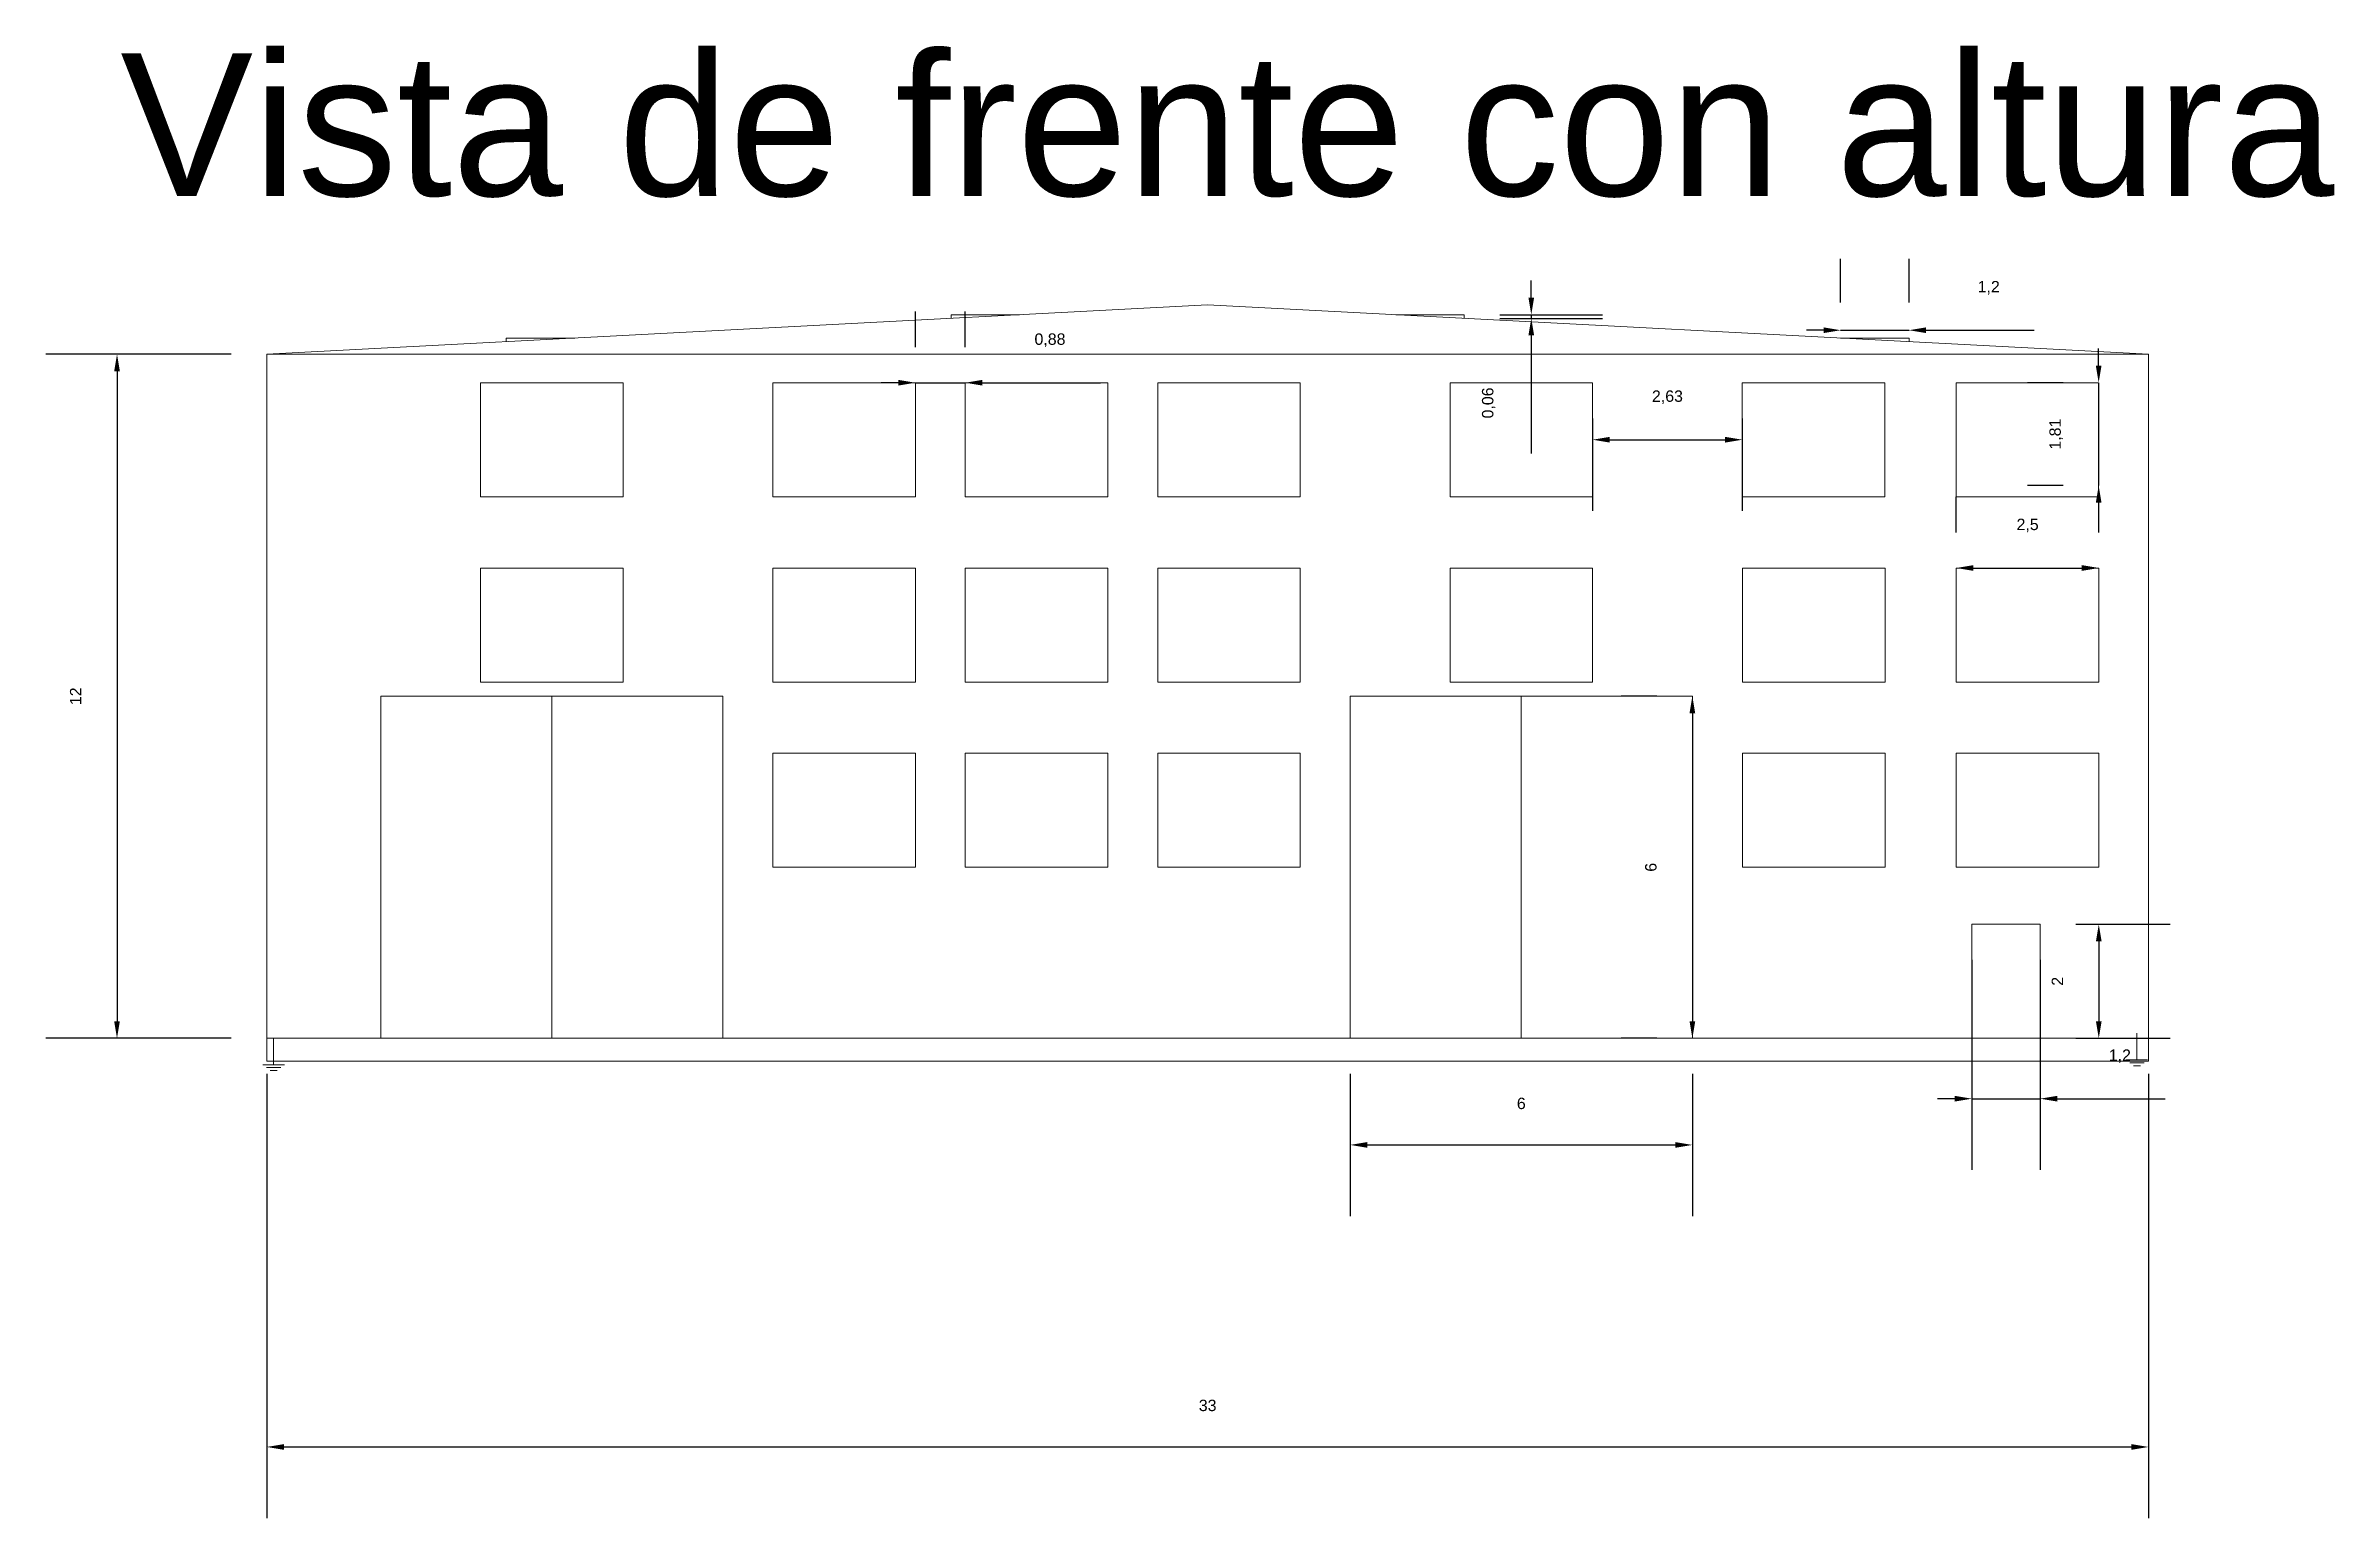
# Model space of a CAD drawing. Header units: millimetres. Extents: x -461 to 1315, y -154 to 152.
# Drawn here: x -49.3 to -9.17, y -119.88 to -94.05 of the extents above; entities that cross this region are included whole.
import ezdxf

# ---------------------------------------------------------------- set-up
doc = ezdxf.new("R2010")
doc.units = ezdxf.units.MM
doc.layers.get('0').update_dxf_attribs({"lineweight": 13})
for name, color, linetype, lineweight in [('A-AREA', 7, 'Continuous', 5), ('A-DOOR', 251, 'Continuous', 13), ('A-GLAZ', 2, 'Continuous', 15), ('A-ROOF', 200, 'Continuous', 13), ('E-AUXL', 72, 'Continuous', 13), ('E-GRND', 5, 'Continuous', 13), ('S-FNDN', 143, 'Continuous', 13)]:
    doc.layers.add(name, color=color, linetype=linetype, lineweight=lineweight)
doc.styles.get("Standard").update_dxf_attribs({"font": 'arial.ttf'})
doc.dimstyles.new('Partes pequeñas', dxfattribs={"dimtxt": 0.2, "dimasz": 0.3, "dimexe": 1.25, "dimexo": 0.625, "dimtad": 1, "dimtxsty": 'Standard', "dimcen": 2.5, "dimclrd": 1, "dimadec": 0, "dimazin": 0, "dimtfac": 1, "dimtmove": 0, "dimatfit": 3, "dimfxl": 1, "dimarcsym": 0})

msp = doc.modelspace()

# ---------------------------------------------------------------- texts
at = {"layer": 'A-AREA', "insert": (-47.994, -94.185), "char_height": 2.5, "attachment_point": 1}
msp.add_mtext_dynamic_manual_height_columns('Vista de frente con altura', width=46.63284, gutter_width=12.5, heights=[0], dxfattribs=at)

# ---------------------------------------------------------------- blocks, each defined once
blk = doc.blocks.new('*D245')
at = {"layer": 'A-AREA', "color": 0, "lineweight": -2, "transparency": 16777216}
for p, q in [((-13.701, -109.463), (-12.049, -109.463)), ((-13.701, -111.463), (-12.049, -111.463))]:
    blk.add_line(p, q, dxfattribs=at)
at = {"layer": 'A-AREA', "color": 1, "lineweight": -2, "transparency": 16777216}
blk.add_line((-13.299, -109.763), (-13.299, -111.163), dxfattribs=at)
at = {"layer": 'A-AREA', "color": 1, "lineweight": 20, "transparency": 16777216}
for points in [[(-13.349, -109.763), (-13.249, -109.763), (-13.299, -109.463)], [(-13.349, -111.163), (-13.249, -111.163), (-13.299, -111.463)]]:
    blk.add_solid(points, dxfattribs=at)
at = {"layer": 'Defpoints', "color": 0, "lineweight": 20, "transparency": 16777216}
for p in [(-14.326, -109.463), (-14.326, -111.463), (-13.299, -111.463)]:
    blk.add_point(p, dxfattribs=at)
at = {"layer": 'A-AREA', "color": 0, "transparency": 16777216, "insert": (-14.025, -110.463), "char_height": 0.2, "attachment_point": 5, "rotation": 90}
blk.add_mtext('2', dxfattribs=at)
blk = doc.blocks.new('*D246')
at = {"layer": 'A-AREA', "color": 0, "lineweight": -2, "transparency": 16777216}
for p, q in [((-15.526, -110.088), (-15.526, -113.772)), ((-14.326, -110.088), (-14.326, -113.772))]:
    blk.add_line(p, q, dxfattribs=at)
at = {"layer": 'A-AREA', "color": 1, "lineweight": -2, "transparency": 16777216}
for p, q in [((-15.826, -112.522), (-16.126, -112.522)), ((-15.526, -112.522), (-14.326, -112.522)), ((-14.026, -112.522), (-12.132, -112.522))]:
    blk.add_line(p, q, dxfattribs=at)
at = {"layer": 'A-AREA', "color": 1, "lineweight": 20, "transparency": 16777216}
for points in [[(-15.826, -112.472), (-15.826, -112.572), (-15.526, -112.522)], [(-14.026, -112.472), (-14.026, -112.572), (-14.326, -112.522)]]:
    blk.add_solid(points, dxfattribs=at)
at = {"layer": 'Defpoints', "color": 0, "lineweight": 20, "transparency": 16777216}
for p in [(-15.526, -109.463), (-14.326, -109.463), (-14.326, -112.522)]:
    blk.add_point(p, dxfattribs=at)
at = {"layer": 'A-AREA', "color": 0, "transparency": 16777216, "insert": (-12.929, -111.777), "char_height": 0.2, "attachment_point": 5}
blk.add_mtext('1,2', dxfattribs=at)
blk = doc.blocks.new('*D247')
at = {"layer": 'A-AREA', "color": 0, "lineweight": -2, "transparency": 16777216}
for p, q in [((-26.426, -112.088), (-26.426, -114.583)), ((-20.426, -112.088), (-20.426, -114.583))]:
    blk.add_line(p, q, dxfattribs=at)
at = {"layer": 'A-AREA', "color": 1, "lineweight": -2, "transparency": 16777216}
blk.add_line((-26.126, -113.333), (-20.726, -113.333), dxfattribs=at)
at = {"layer": 'A-AREA', "color": 1, "lineweight": 20, "transparency": 16777216}
for points in [[(-26.126, -113.283), (-26.126, -113.383), (-26.426, -113.333)], [(-20.726, -113.283), (-20.726, -113.383), (-20.426, -113.333)]]:
    blk.add_solid(points, dxfattribs=at)
at = {"layer": 'Defpoints', "color": 0, "lineweight": 20, "transparency": 16777216}
for p in [(-26.426, -111.463), (-20.426, -111.463), (-20.426, -113.333)]:
    blk.add_point(p, dxfattribs=at)
at = {"layer": 'A-AREA', "color": 0, "transparency": 16777216, "insert": (-23.426, -112.606), "char_height": 0.2, "attachment_point": 5}
blk.add_mtext('6', dxfattribs=at)
blk = doc.blocks.new('*D248')
at = {"layer": 'A-AREA', "color": 0, "lineweight": -2, "transparency": 16777216}
for p, q in [((-21.051, -105.463), (-21.676, -105.463)), ((-21.051, -111.463), (-21.676, -111.463))]:
    blk.add_line(p, q, dxfattribs=at)
at = {"layer": 'A-AREA', "color": 1, "lineweight": -2, "transparency": 16777216}
blk.add_line((-20.426, -105.763), (-20.426, -111.163), dxfattribs=at)
at = {"layer": 'A-AREA', "color": 1, "lineweight": 20, "transparency": 16777216}
for points in [[(-20.476, -105.763), (-20.376, -105.763), (-20.426, -105.463)], [(-20.476, -111.163), (-20.376, -111.163), (-20.426, -111.463)]]:
    blk.add_solid(points, dxfattribs=at)
at = {"layer": 'Defpoints', "color": 0, "lineweight": 20, "transparency": 16777216}
for p in [(-20.426, -105.463), (-20.426, -111.463), (-20.426, -111.463)]:
    blk.add_point(p, dxfattribs=at)
at = {"layer": 'A-AREA', "color": 0, "transparency": 16777216, "insert": (-21.153, -108.463), "char_height": 0.2, "attachment_point": 5, "rotation": 90}
blk.add_mtext('6', dxfattribs=at)
blk = doc.blocks.new('*D249')
at = {"layer": 'A-AREA', "color": 0, "lineweight": -2, "transparency": 16777216}
for p, q in [((-45.426, -112.088), (-45.426, -119.881)), ((-12.426, -112.088), (-12.426, -119.881))]:
    blk.add_line(p, q, dxfattribs=at)
at = {"layer": 'A-AREA', "color": 1, "lineweight": -2, "transparency": 16777216}
blk.add_line((-45.126, -118.631), (-12.726, -118.631), dxfattribs=at)
at = {"layer": 'A-AREA', "color": 1, "lineweight": 20, "transparency": 16777216}
for points in [[(-45.126, -118.581), (-45.126, -118.681), (-45.426, -118.631)], [(-12.726, -118.581), (-12.726, -118.681), (-12.426, -118.631)]]:
    blk.add_solid(points, dxfattribs=at)
at = {"layer": 'Defpoints', "color": 0, "lineweight": 20, "transparency": 16777216}
for p in [(-45.426, -111.463), (-12.426, -111.463), (-12.426, -118.631)]:
    blk.add_point(p, dxfattribs=at)
at = {"layer": 'A-AREA', "color": 0, "transparency": 16777216, "insert": (-28.926, -117.904), "char_height": 0.2, "attachment_point": 5}
blk.add_mtext('33', dxfattribs=at)
blk = doc.blocks.new('*D250')
at = {"layer": 'A-AREA', "color": 0, "lineweight": -2, "transparency": 16777216}
for p, q in [((-46.051, -99.463), (-49.302, -99.463)), ((-46.051, -111.463), (-49.302, -111.463))]:
    blk.add_line(p, q, dxfattribs=at)
at = {"layer": 'A-AREA', "color": 1, "lineweight": -2, "transparency": 16777216}
blk.add_line((-48.052, -99.763), (-48.052, -111.163), dxfattribs=at)
at = {"layer": 'A-AREA', "color": 1, "lineweight": 20, "transparency": 16777216}
for points in [[(-48.102, -99.763), (-48.002, -99.763), (-48.052, -99.463)], [(-48.102, -111.163), (-48.002, -111.163), (-48.052, -111.463)]]:
    blk.add_solid(points, dxfattribs=at)
at = {"layer": 'Defpoints', "color": 0, "lineweight": 20, "transparency": 16777216}
for p in [(-45.426, -99.463), (-48.052, -111.463), (-45.426, -111.463)]:
    blk.add_point(p, dxfattribs=at)
at = {"layer": 'A-AREA', "color": 0, "transparency": 16777216, "insert": (-48.777, -105.463), "char_height": 0.2, "attachment_point": 5, "rotation": 90}
blk.add_mtext('12', dxfattribs=at)
blk = doc.blocks.new('*D241')
at = {"layer": 'A-AREA', "color": 1, "lineweight": -2, "transparency": 16777216}
for p, q in [((-13.301, -99.663), (-13.301, -99.363)), ((-13.301, -99.963), (-13.301, -101.768)), ((-13.301, -102.068), (-13.301, -102.368))]:
    blk.add_line(p, q, dxfattribs=at)
at = {"layer": 'A-AREA', "color": 0, "lineweight": -2, "transparency": 16777216}
for p, q in [((-13.926, -99.963), (-14.551, -99.963)), ((-13.926, -101.768), (-14.551, -101.768))]:
    blk.add_line(p, q, dxfattribs=at)
at = {"layer": 'A-AREA', "color": 1, "lineweight": 20, "transparency": 16777216}
for points in [[(-13.351, -99.663), (-13.251, -99.663), (-13.301, -99.963)], [(-13.351, -102.068), (-13.251, -102.068), (-13.301, -101.768)]]:
    blk.add_solid(points, dxfattribs=at)
at = {"layer": 'Defpoints', "color": 0, "lineweight": 20, "transparency": 16777216}
for p in [(-13.301, -99.963, 0.041), (-13.301, -101.768, 0.041), (-13.301, -101.768)]:
    blk.add_point(p, dxfattribs=at)
at = {"layer": 'A-AREA', "color": 0, "transparency": 16777216, "insert": (-14.046, -100.865), "char_height": 0.2, "attachment_point": 5, "rotation": 90}
blk.add_mtext('1,81', dxfattribs=at)
blk = doc.blocks.new('*D242')
at = {"layer": 'A-AREA', "color": 0, "lineweight": -2, "transparency": 16777216}
for p, q in [((-15.797, -102.588), (-15.797, -101.963)), ((-13.297, -102.588), (-13.297, -101.963))]:
    blk.add_line(p, q, dxfattribs=at)
at = {"layer": 'A-AREA', "color": 1, "lineweight": -2, "transparency": 16777216}
blk.add_line((-15.497, -103.213), (-13.597, -103.213), dxfattribs=at)
at = {"layer": 'A-AREA', "color": 1, "lineweight": 20, "transparency": 16777216}
for points in [[(-15.497, -103.163), (-15.497, -103.263), (-15.797, -103.213)], [(-13.597, -103.163), (-13.597, -103.263), (-13.297, -103.213)]]:
    blk.add_solid(points, dxfattribs=at)
at = {"layer": 'Defpoints', "color": 0, "lineweight": 20, "transparency": 16777216}
for p in [(-15.797, -103.213, 0.024), (-13.297, -103.213, 0.024), (-13.297, -103.213)]:
    blk.add_point(p, dxfattribs=at)
at = {"layer": 'A-AREA', "color": 0, "transparency": 16777216, "insert": (-14.547, -102.467), "char_height": 0.2, "attachment_point": 5}
blk.add_mtext('2,5', dxfattribs=at)
blk = doc.blocks.new('*D243')
at = {"layer": 'A-AREA', "color": 0, "lineweight": -2, "transparency": 16777216}
for p, q in [((-22.176, -100.588), (-22.176, -102.213)), ((-19.551, -100.588), (-19.551, -102.213))]:
    blk.add_line(p, q, dxfattribs=at)
at = {"layer": 'A-AREA', "color": 1, "lineweight": -2, "transparency": 16777216}
blk.add_line((-21.876, -100.963), (-19.851, -100.963), dxfattribs=at)
at = {"layer": 'A-AREA', "color": 1, "lineweight": 20, "transparency": 16777216}
for points in [[(-21.876, -100.913), (-21.876, -101.013), (-22.176, -100.963)], [(-19.851, -100.913), (-19.851, -101.013), (-19.551, -100.963)]]:
    blk.add_solid(points, dxfattribs=at)
at = {"layer": 'Defpoints', "color": 0, "lineweight": 20, "transparency": 16777216}
for p in [(-22.176, -99.963, 0.017), (-19.551, -99.963, 0.041), (-19.551, -100.963)]:
    blk.add_point(p, dxfattribs=at)
at = {"layer": 'A-AREA', "color": 0, "transparency": 16777216, "insert": (-20.863, -100.217), "char_height": 0.2, "attachment_point": 5}
blk.add_mtext('2,63', dxfattribs=at)
blk = doc.blocks.new('*D244')
at = {"layer": 'A-AREA', "color": 0, "lineweight": -2, "transparency": 16777216}
for p, q in [((-34.051, -99.338), (-34.051, -98.713)), ((-33.176, -99.338), (-33.176, -98.713))]:
    blk.add_line(p, q, dxfattribs=at)
at = {"layer": 'A-AREA', "color": 1, "lineweight": -2, "transparency": 16777216}
for p, q in [((-34.351, -99.963), (-34.651, -99.963)), ((-34.051, -99.963), (-33.176, -99.963)), ((-32.876, -99.963), (-30.806, -99.963))]:
    blk.add_line(p, q, dxfattribs=at)
at = {"layer": 'A-AREA', "color": 1, "lineweight": 20, "transparency": 16777216}
for points in [[(-34.351, -99.913), (-34.351, -100.013), (-34.051, -99.963)], [(-32.876, -99.913), (-32.876, -100.013), (-33.176, -99.963)]]:
    blk.add_solid(points, dxfattribs=at)
at = {"layer": 'Defpoints', "color": 0, "lineweight": 20, "transparency": 16777216}
for p in [(-34.051, -99.963, 0.024), (-33.176, -99.963, 0.048), (-33.176, -99.963)]:
    blk.add_point(p, dxfattribs=at)
at = {"layer": 'A-AREA', "color": 0, "transparency": 16777216, "insert": (-31.691, -99.217), "char_height": 0.2, "attachment_point": 5}
blk.add_mtext('0,88', dxfattribs=at)
blk = doc.blocks.new('*D251')
at = {"layer": 'A-AREA', "color": 0, "lineweight": -2, "transparency": 16777216}
for p, q in [((-17.826, -98.555), (-17.826, -97.792)), ((-16.626, -98.555), (-16.626, -97.792))]:
    blk.add_line(p, q, dxfattribs=at)
at = {"layer": 'A-AREA', "color": 1, "lineweight": -2, "transparency": 16777216}
for p, q in [((-18.126, -99.042), (-18.426, -99.042)), ((-17.826, -99.042), (-16.626, -99.042)), ((-16.326, -99.042), (-14.432, -99.042))]:
    blk.add_line(p, q, dxfattribs=at)
at = {"layer": 'A-AREA', "color": 1, "lineweight": 20, "transparency": 16777216}
for points in [[(-18.126, -98.992), (-18.126, -99.092), (-17.826, -99.042)], [(-16.326, -98.992), (-16.326, -99.092), (-16.626, -99.042)]]:
    blk.add_solid(points, dxfattribs=at)
at = {"layer": 'Defpoints', "color": 0, "lineweight": 20, "transparency": 16777216}
for p in [(-16.626, -99.042), (-17.826, -99.18), (-16.626, -99.18)]:
    blk.add_point(p, dxfattribs=at)
at = {"layer": 'A-AREA', "color": 0, "transparency": 16777216, "insert": (-15.229, -98.297), "char_height": 0.2, "attachment_point": 5}
blk.add_mtext('1,2', dxfattribs=at)
blk = doc.blocks.new('*D252')
at = {"layer": 'A-AREA', "color": 1, "lineweight": -2, "transparency": 16777216}
for p, q in [((-23.251, -98.471), (-23.251, -98.171)), ((-23.251, -98.771), (-23.251, -98.834)), ((-23.251, -99.134), (-23.251, -101.203))]:
    blk.add_line(p, q, dxfattribs=at)
at = {"layer": 'A-AREA', "color": 0, "lineweight": -2, "transparency": 16777216}
for p, q in [((-23.801, -98.771), (-22.001, -98.771)), ((-23.801, -98.834), (-22.001, -98.834))]:
    blk.add_line(p, q, dxfattribs=at)
at = {"layer": 'A-AREA', "color": 1, "lineweight": 20, "transparency": 16777216}
for points in [[(-23.301, -98.471), (-23.201, -98.471), (-23.251, -98.771)], [(-23.301, -99.134), (-23.201, -99.134), (-23.251, -98.834)]]:
    blk.add_solid(points, dxfattribs=at)
at = {"layer": 'Defpoints', "color": 0, "lineweight": 20, "transparency": 16777216}
for p in [(-24.426, -98.771), (-24.426, -98.834), (-23.251, -98.834)]:
    blk.add_point(p, dxfattribs=at)
at = {"layer": 'A-AREA', "color": 0, "transparency": 16777216, "insert": (-23.997, -100.318), "char_height": 0.2, "attachment_point": 5, "rotation": 90}
blk.add_mtext('0,06', dxfattribs=at)
blk = doc.blocks.new('*U299')
for p, q in [((0, 0), (0, -54.6)), ((-21.9, -54.6), (21.9, -54.6)), ((-14.6, -60.5), (14.6, -60.5)), ((-7.3, -66.3), (7.3, -66.3))]:
    blk.add_line(p, q)

# ---------------------------------------------------------------- dimensions: what is measured, and where the dimension line sits
at = {"layer": 'A-AREA'}
for base, p1, p2, picture, middle in [((-16.626, -99.042), (-17.826, -99.18), (-16.626, -99.18), '*D251', (-15.229, -98.297)), ((-33.175523417, -99.962631727), (-34.050523417, -99.962631727, 0.024), (-33.175523417, -99.962631727, 0.048), '*D244', (-31.690564345, -99.217440731)), ((-19.550523417, -100.962631727), (-22.175523417, -99.962631727, 0.016988677), (-19.550523417, -99.962631727, 0.040988677), '*D243', (-20.863023417, -100.217440731)), ((-13.297, -103.213), (-15.797, -103.213, 0.024), (-13.297, -103.213, 0.024), '*D242', (-14.547, -102.467)), ((-14.326, -112.522), (-15.526, -109.463), (-14.326, -109.463), '*D246', (-12.929, -111.777)), ((-12.426, -118.631), (-45.426, -111.463), (-12.426, -111.463), '*D249', (-28.926, -117.904)), ((-20.426, -113.333), (-26.426, -111.463), (-20.426, -111.463), '*D247', (-23.426, -112.606))]:
    dim = msp.add_linear_dim(base=base, p1=p1, p2=p2, dimstyle='Partes pequeñas', dxfattribs=at)
    dim.commit()
    dim.dimension.update_dxf_attribs({"geometry": picture, "text_midpoint": middle})
for base, p1, p2, picture, middle in [((-23.251, -98.834), (-24.426, -98.771), (-24.426, -98.834), '*D252', (-23.997, -100.318)), ((-48.052, -111.463), (-45.426, -99.463), (-45.426, -111.463), '*D250', (-48.777, -105.463)), ((-13.3005, -101.7683), (-13.3005, -99.9626, 0.041), (-13.3005, -101.7683, 0.041), '*D241', (-14.0457, -100.8655)), ((-20.426, -111.463), (-20.426, -105.463), (-20.426, -111.463), '*D248', (-21.153, -108.463)), ((-13.299, -111.463), (-14.326, -109.463), (-14.326, -111.463), '*D245', (-14.025, -110.463))]:
    dim = msp.add_linear_dim(base=base, p1=p1, p2=p2, angle=90, dimstyle='Partes pequeñas', dxfattribs=at)
    dim.commit()
    dim.dimension.update_dxf_attribs({"geometry": picture, "text_midpoint": middle})

# ---------------------------------------------------------------- linework, layer by layer
at = {"layer": 'A-AREA'}
for p, q in [((-45.426, -111.463), (-45.426, -99.463)), ((-45.426, -99.463), (-12.426, -99.463)), ((-12.426, -99.463), (-12.426, -111.463)), ((-12.426, -111.463), (-45.426, -111.463))]:
    msp.add_line(p, q, dxfattribs=at)
at = {"layer": 'A-DOOR'}
for p, q in [((-43.426, -111.463), (-43.426, -105.463)), ((-43.426, -105.463), (-37.426, -105.463)), ((-40.426, -105.463), (-40.426, -111.463)), ((-37.426, -105.463), (-37.426, -111.463)), ((-20.426, -105.463), (-26.426, -105.463)), ((-26.426, -105.463), (-26.426, -111.463)), ((-23.426, -105.463), (-23.426, -111.463)), ((-20.426, -111.463), (-20.426, -105.463)), ((-15.526, -111.463), (-15.526, -109.463)), ((-14.326, -109.463), (-15.526, -109.463)), ((-14.326, -111.463), (-14.326, -109.463)), ((-15.526, -111.463), (-14.326, -111.463))]:
    msp.add_line(p, q, dxfattribs=at)
at = {"layer": 'A-GLAZ'}
for p, q in [((-41.676, -101.963), (-41.676, -99.963)), ((-41.676, -99.963), (-39.176, -99.963)), ((-39.176, -99.963), (-39.176, -101.963)), ((-34.051, -99.963, 0.024), (-36.551, -99.963, 0.024)), ((-36.551, -99.963, 0.024), (-36.551, -101.963, 0.024)), ((-34.051, -101.963, 0.024), (-34.051, -99.963, 0.024)), ((-30.676, -99.963, 0.048), (-33.176, -99.963, 0.048)), ((-33.176, -99.963, 0.048), (-33.176, -101.963, 0.048)), ((-30.676, -101.963, 0.048), (-30.676, -99.963, 0.048)), ((-27.301, -99.963, 0.048), (-29.801, -99.963, 0.048)), ((-29.801, -99.963, 0.048), (-29.801, -101.963, 0.048)), ((-27.301, -101.963, 0.048), (-27.301, -99.963, 0.048)), ((-24.676, -99.963, 0.017), (-22.176, -99.963, 0.017)), ((-24.676, -101.963, 0.017), (-24.676, -99.963, 0.017)), ((-22.176, -99.963, 0.017), (-22.176, -101.963, 0.017)), ((-19.551, -101.963, 0.041), (-19.551, -99.963, 0.041)), ((-19.551, -99.963, 0.041), (-17.051, -99.963, 0.041)), ((-17.051, -99.963, 0.041), (-17.051, -101.963, 0.041)), ((-15.801, -101.963, 0.041), (-15.801, -99.963, 0.041)), ((-15.801, -99.963, 0.041), (-13.301, -99.963, 0.041)), ((-13.301, -99.963, 0.041), (-13.301, -101.963, 0.041)), ((-39.176, -101.963), (-41.676, -101.963)), ((-36.551, -101.963, 0.024), (-34.051, -101.963, 0.024)), ((-33.176, -101.963, 0.048), (-30.676, -101.963, 0.048)), ((-29.801, -101.963, 0.048), (-27.301, -101.963, 0.048)), ((-22.176, -101.963, 0.017), (-24.676, -101.963, 0.017)), ((-17.051, -101.963, 0.041), (-19.551, -101.963, 0.041)), ((-13.301, -101.963, 0.041), (-15.801, -101.963, 0.041)), ((-41.676, -103.213), (-39.176, -103.213)), ((-41.676, -105.213), (-41.676, -103.213)), ((-39.176, -103.213), (-39.176, -105.213)), ((-34.051, -103.213, 0.024), (-36.551, -103.213, 0.024)), ((-36.551, -103.213, 0.024), (-36.551, -105.213, 0.024)), ((-34.051, -105.213, 0.024), (-34.051, -103.213, 0.024)), ((-30.676, -103.213, 0.048), (-33.176, -103.213, 0.048)), ((-33.176, -103.213, 0.048), (-33.176, -105.213, 0.048)), ((-30.676, -105.213, 0.048), (-30.676, -103.213, 0.048)), ((-27.301, -103.213, 0.048), (-29.801, -103.213, 0.048)), ((-29.801, -103.213, 0.048), (-29.801, -105.213, 0.048)), ((-27.301, -105.213, 0.048), (-27.301, -103.213, 0.048)), ((-24.676, -105.213), (-24.676, -103.213)), ((-24.676, -103.213), (-22.176, -103.213)), ((-22.176, -103.213), (-22.176, -105.213)), ((-19.547, -105.213, 0.024), (-19.547, -103.213, 0.024)), ((-19.547, -103.213, 0.024), (-17.047, -103.213, 0.024)), ((-17.047, -103.213, 0.024), (-17.047, -105.213, 0.024)), ((-15.797, -105.213, 0.024), (-15.797, -103.213, 0.024)), ((-15.797, -103.213, 0.024), (-13.297, -103.213, 0.024)), ((-13.297, -103.213, 0.024), (-13.297, -105.213, 0.024)), ((-39.176, -105.213), (-41.676, -105.213)), ((-36.551, -105.213, 0.024), (-34.051, -105.213, 0.024)), ((-33.176, -105.213, 0.048), (-30.676, -105.213, 0.048)), ((-29.801, -105.213, 0.048), (-27.301, -105.213, 0.048)), ((-22.176, -105.213), (-24.676, -105.213)), ((-17.047, -105.213, 0.024), (-19.547, -105.213, 0.024)), ((-13.297, -105.213, 0.024), (-15.797, -105.213, 0.024)), ((-34.051, -106.463, 0.024), (-36.551, -106.463, 0.024)), ((-36.551, -106.463, 0.024), (-36.551, -108.463, 0.024)), ((-34.051, -108.463, 0.024), (-34.051, -106.463, 0.024)), ((-33.176, -108.463, 0.024), (-33.176, -106.463, 0.024)), ((-33.176, -106.463, 0.024), (-30.676, -106.463, 0.024)), ((-30.676, -106.463, 0.024), (-30.676, -108.463, 0.024)), ((-29.801, -108.463, 0.024), (-29.801, -106.463, 0.024)), ((-29.801, -106.463, 0.024), (-27.301, -106.463, 0.024)), ((-27.301, -106.463, 0.024), (-27.301, -108.463, 0.024)), ((-19.547, -108.463, 0.048), (-19.547, -106.463, 0.048)), ((-19.547, -106.463, 0.048), (-17.047, -106.463, 0.048)), ((-17.047, -106.463, 0.048), (-17.047, -108.463, 0.048)), ((-15.797, -108.463, 0.048), (-15.797, -106.463, 0.048)), ((-15.797, -106.463, 0.048), (-13.297, -106.463, 0.048)), ((-13.297, -106.463, 0.048), (-13.297, -108.463, 0.048)), ((-36.551, -108.463, 0.024), (-34.051, -108.463, 0.024)), ((-33.176, -108.463, 0.024), (-30.676, -108.463, 0.024)), ((-27.301, -108.463, 0.024), (-29.801, -108.463, 0.024)), ((-17.047, -108.463, 0.048), (-19.547, -108.463, 0.048)), ((-13.297, -108.463, 0.048), (-15.797, -108.463, 0.048))]:
    msp.add_line(p, q, dxfattribs=at)
at = {"layer": 'A-ROOF'}
for p in [(-45.426, -99.463), (-12.426, -99.463)]:
    msp.add_line(p, (-28.926, -98.598), dxfattribs=at)
at = {"layer": 'E-AUXL'}
for p, q in [((-33.426, -98.834), (-33.426, -98.771)), ((-33.426, -98.771), (-32.226, -98.771)), ((-24.426, -98.771), (-25.626, -98.771)), ((-24.426, -98.834), (-24.426, -98.771)), ((-41.226, -99.243), (-41.226, -99.18)), ((-41.226, -99.18), (-40.026, -99.18)), ((-16.626, -99.18), (-17.826, -99.18)), ((-16.626, -99.243), (-16.626, -99.18))]:
    msp.add_line(p, q, dxfattribs=at)
at = {"layer": 'S-FNDN'}
for p, q in [((-45.426, -111.463), (-45.426, -111.863)), ((-12.426, -111.463), (-12.426, -111.863)), ((-45.426, -111.863), (-12.426, -111.863))]:
    msp.add_line(p, q, dxfattribs=at)

# ---------------------------------------------------------------- block references
at = {"layer": 'E-GRND', "xscale": 0.008603423977728217, "yscale": 0.008603423977728217, "zscale": 0.008603423977728217}
for p in [(-45.306, -111.456, -0.072), (-12.63, -111.373, -0.072)]:
    msp.add_blockref('*U299', p, dxfattribs=at)

msp.set_redraw_order([(e.dxf.handle, doc.entitydb.next_handle()) for e in msp.query("TEXT MTEXT ATTDEF DIMENSION ARC_DIMENSION")])  # texts and dimensions are drawn at this point

doc.saveas('drawing.dxf')
